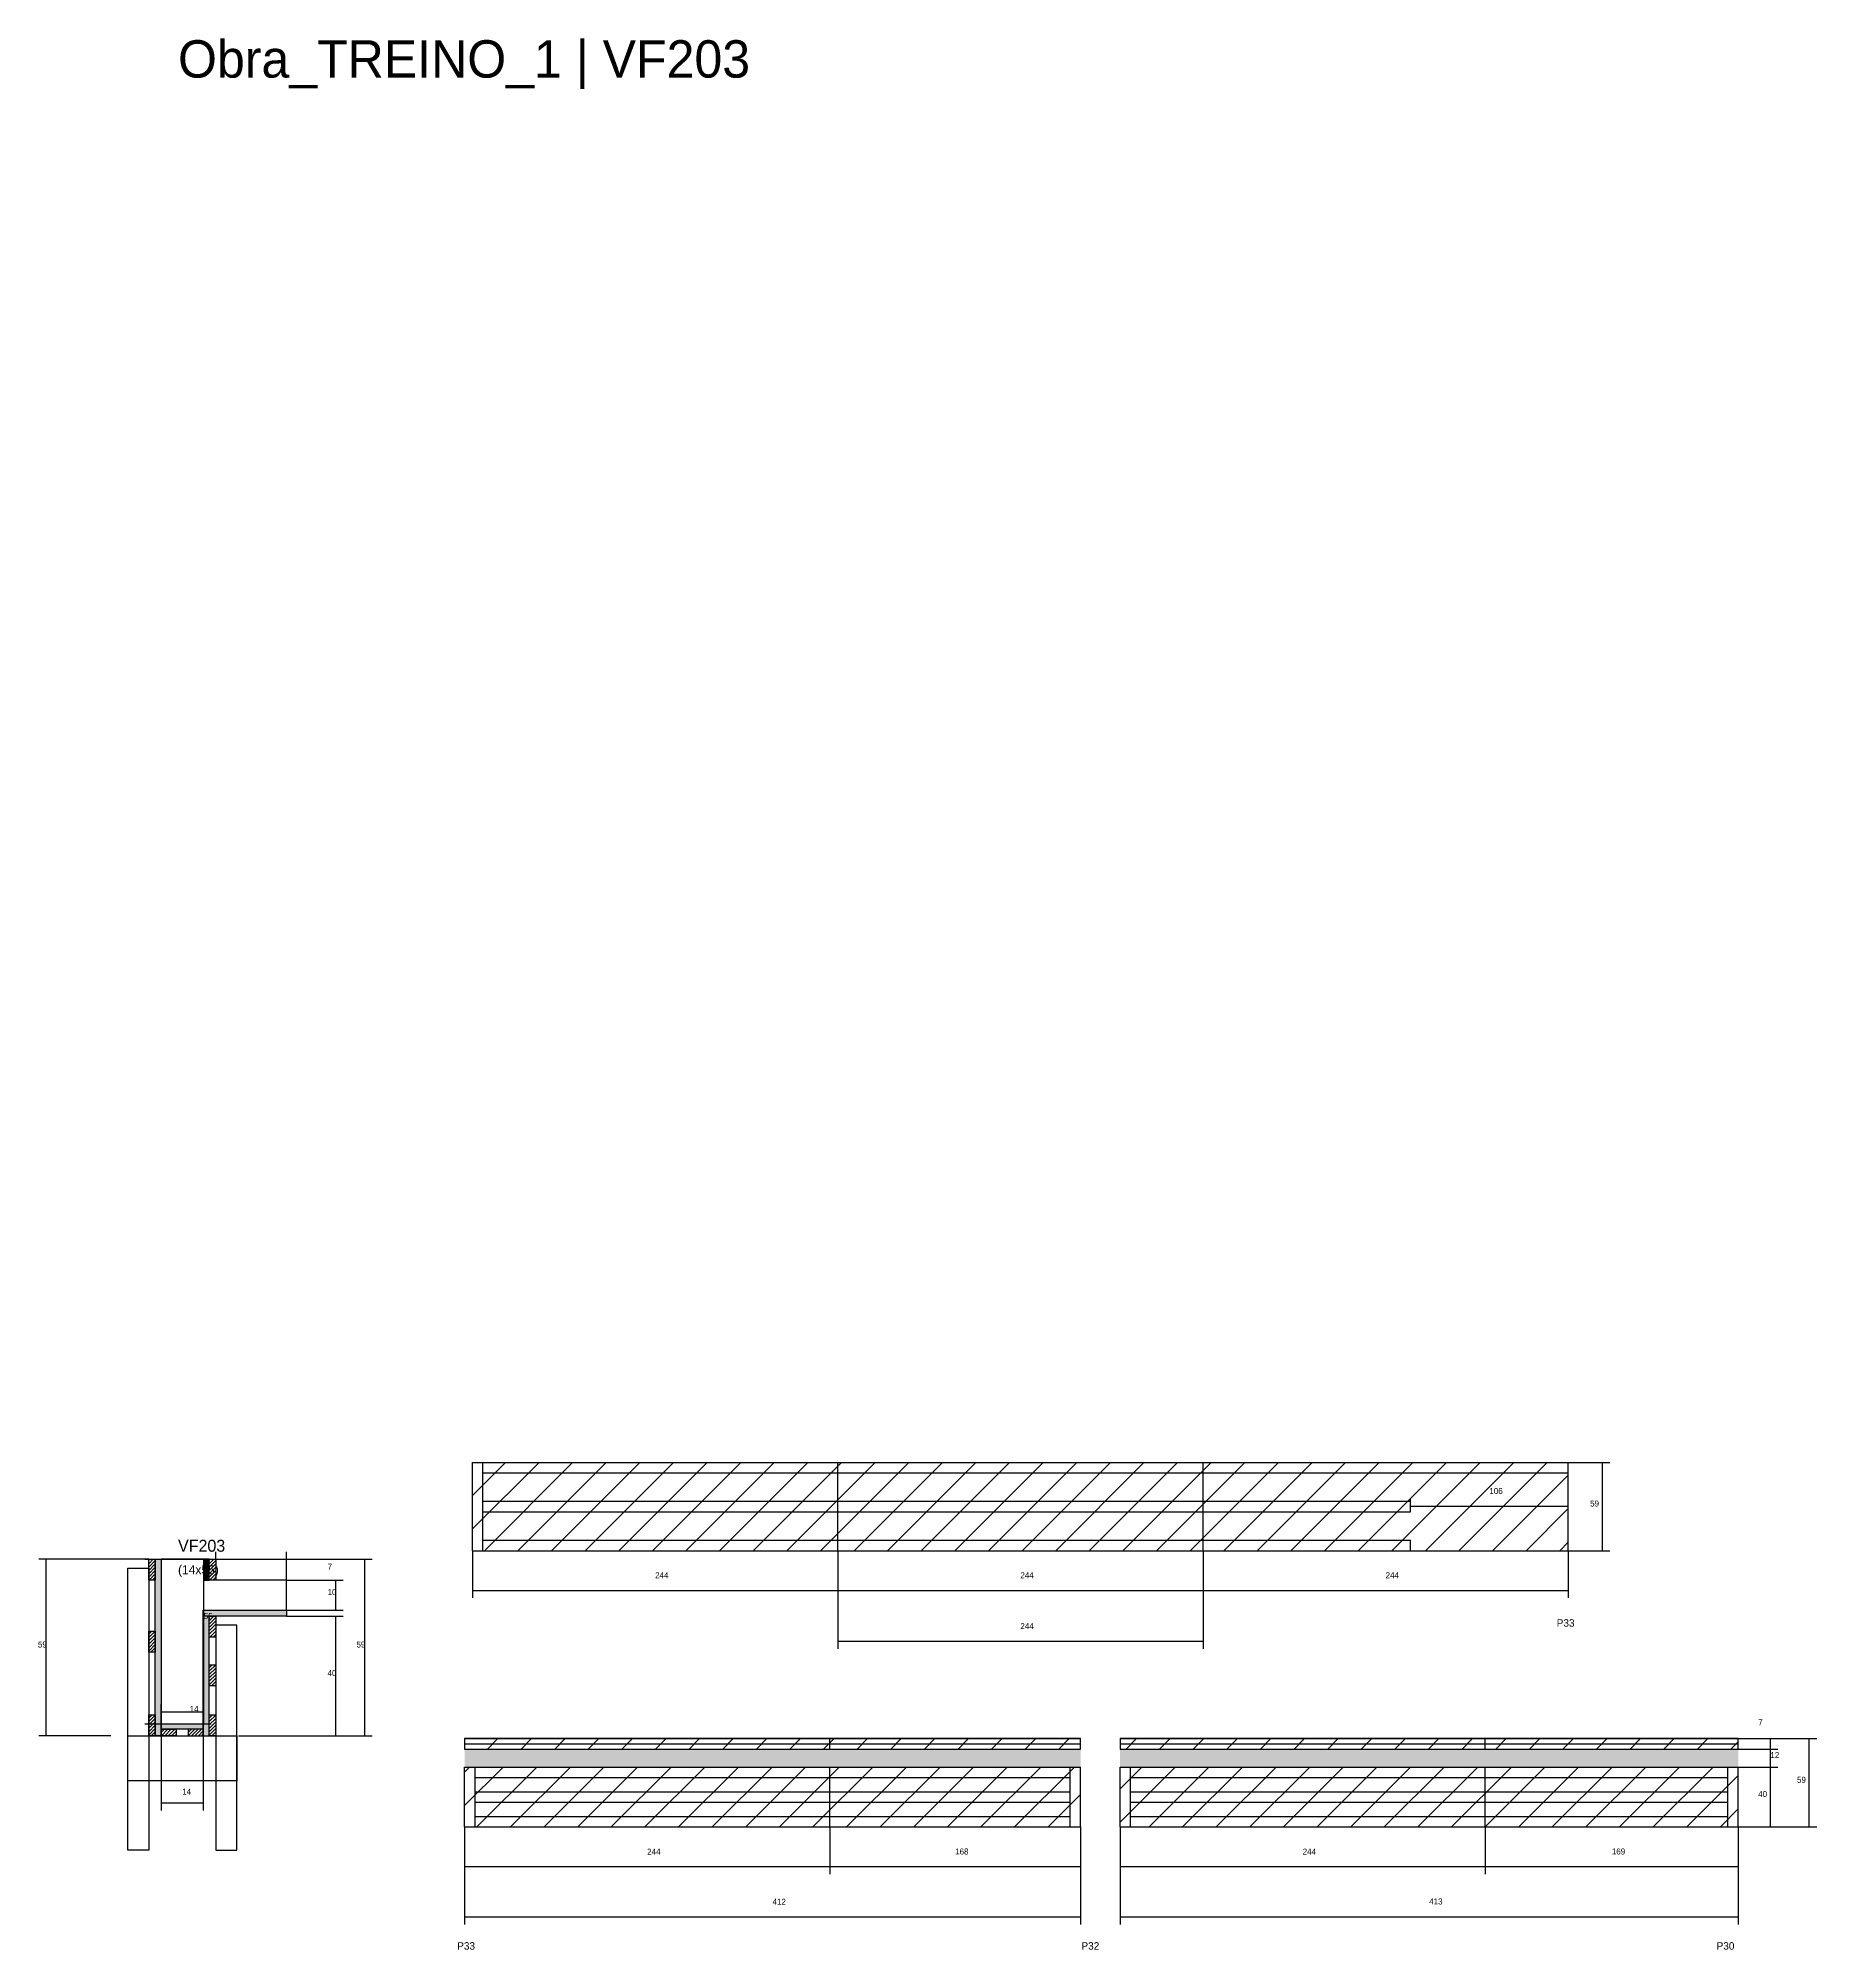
# Model space of a CAD drawing. Header units: metres. Extents: x -2848 to 21926, y -45195 to 1016.
# Drawn here: x 12707 to 13895, y -261 to 1016 of the extents above; entities that cross this region are included whole.
import ezdxf

# ---------------------------------------------------------------- set-up
doc = ezdxf.new("R2010")
doc.units = ezdxf.units.M
for name, color, linetype in [('CONCRETO', 251, 'Continuous'), ('COTA', 241, 'Continuous'), ('Cota Seção (2x)', 4, 'Continuous'), ('Hachura', 253, 'Continuous'), ('LABEL_ID', 3, 'Continuous'), ('Madeira', 126, 'Continuous'), ('NOMENCLATURA', 7, 'Continuous'), ('Painéis', 200, 'Continuous'), ('REAPROVEITAMENTO', 251, 'Continuous'), ('SARR_2.2x7', 40, 'Continuous'), ('SARR_3.5x7', 81, 'Continuous'), ('Texto Seção', 7, 'Continuous')]:
    doc.layers.add(name, color=color, linetype=linetype)

msp = doc.modelspace()

# ---------------------------------------------------------------- hatches: boundary and pattern name
at = {"layer": 'COTA'}
h = msp.add_hatch(dxfattribs=at)
h.set_pattern_fill('AR-CONC', scale=0.03)
h.paths.add_polyline_path([(13402.9, -126.9), (12991.4, -126.9), (12991.4, -126.9), (12991.4, -138.9), (12991.4, -138.9), (13402.9, -138.9), (13402.9, -138.9), (13402.9, -126.9)])
h = msp.add_hatch(dxfattribs=at)
h.set_pattern_fill('AR-CONC', scale=0.03)
h.paths.add_polyline_path([(13842.3, -126.9), (13429.3, -126.9), (13429.3, -126.9), (13429.3, -138.9), (13429.3, -138.9), (13842.3, -138.9), (13842.3, -138.9), (13842.3, -126.9)])
at = {"layer": 'Hachura'}
h = msp.add_hatch(dxfattribs=at)
h.set_pattern_fill('ANSI31', scale=0.5)
h.paths.add_polyline_path([(12784.8, -14), (12780.4, -14), (12780.4, -14), (12780.4, 0), (12780.4, 0), (12784.8, 0), (12784.8, 0), (12784.8, -14)])
h = msp.add_hatch(color=8, dxfattribs=at)
h.dxf.hatch_style = 1
h.paths.add_polyline_path([(12784.8, 0), (12788.8, 0), (12788.8, 0), (12788.8, -118), (12788.8, -118), (12784.8, -118), (12784.8, -118), (12784.8, 0)])
h = msp.add_hatch(color=8, dxfattribs=at)
h.dxf.hatch_style = 1
h.paths.add_polyline_path([(12820.8, 0), (12817.2, 0), (12817.2, 0), (12817.2, -14), (12817.2, -14), (12820.8, -14), (12820.8, -14), (12820.8, 0)])
h = msp.add_hatch(dxfattribs=at)
h.set_pattern_fill('ANSI31', scale=0.5)
h.paths.add_polyline_path([(12825.2, -14), (12820.8, -14), (12820.8, -14), (12820.8, 0), (12820.8, 0), (12825.2, 0), (12825.2, 0), (12825.2, -14)])
h = msp.add_hatch(color=8, dxfattribs=at)
h.dxf.hatch_style = 1
h.paths.add_polyline_path([(12816.8, -38), (12816.8, -34), (12816.8, -34), (12872.4, -34), (12872.4, -34), (12872.4, -38), (12872.4, -38), (12816.8, -38)])
h = msp.add_hatch(color=8, dxfattribs=at)
h.dxf.hatch_style = 1
h.paths.add_polyline_path([(12816.8, -38), (12820.8, -38), (12820.8, -38), (12820.8, -118), (12820.8, -118), (12816.8, -118), (12816.8, -118), (12816.8, -38)])
h = msp.add_hatch(dxfattribs=at)
h.set_pattern_fill('ANSI31', scale=0.5)
h.paths.add_polyline_path([(12825.2, -52), (12820.8, -52), (12820.8, -52), (12820.8, -38), (12820.8, -38), (12825.2, -38), (12825.2, -38), (12825.2, -52)])
h = msp.add_hatch(dxfattribs=at)
h.set_pattern_fill('ANSI31', scale=0.5)
h.paths.add_polyline_path([(12784.8, -62.1), (12780.4, -62.1), (12780.4, -62.1), (12780.4, -48.1), (12780.4, -48.1), (12784.8, -48.1), (12784.8, -48.1), (12784.8, -62.1)])
h = msp.add_hatch(dxfattribs=at)
h.set_pattern_fill('ANSI31', scale=0.5)
h.paths.add_polyline_path([(12825.2, -84.5), (12820.8, -84.5), (12820.8, -84.5), (12820.8, -70.5), (12820.8, -70.5), (12825.2, -70.5), (12825.2, -70.5), (12825.2, -84.5)])
h = msp.add_hatch(dxfattribs=at)
h.set_pattern_fill('ANSI31', scale=0.5)
h.paths.add_polyline_path([(12784.8, -118), (12780.4, -118), (12780.4, -118), (12780.4, -104), (12780.4, -104), (12784.8, -104), (12784.8, -104), (12784.8, -118)])
h = msp.add_hatch(color=8, dxfattribs=at)
h.dxf.hatch_style = 1
h.paths.add_polyline_path([(12788.8, -113.6), (12788.8, -110), (12788.8, -110), (12816.8, -110), (12816.8, -110), (12816.8, -113.6), (12816.8, -113.6), (12788.8, -113.6)])
h = msp.add_hatch(dxfattribs=at)
h.set_pattern_fill('ANSI31', scale=0.5)
h.paths.add_polyline_path([(12788.8, -118), (12788.8, -113.6), (12788.8, -113.6), (12798.8, -113.6), (12798.8, -113.6), (12798.8, -118), (12798.8, -118), (12788.8, -118)])
h = msp.add_hatch(dxfattribs=at)
h.set_pattern_fill('ANSI31', scale=0.5)
h.paths.add_polyline_path([(12816.8, -118), (12816.8, -113.6), (12816.8, -113.6), (12806.8, -113.6), (12806.8, -113.6), (12806.8, -118), (12806.8, -118), (12816.8, -118)])
h = msp.add_hatch(dxfattribs=at)
h.set_pattern_fill('ANSI31', scale=0.5)
h.paths.add_polyline_path([(12825.2, -118), (12820.8, -118), (12820.8, -118), (12820.8, -104), (12820.8, -104), (12825.2, -104), (12825.2, -104), (12825.2, -118)])
at = {"layer": 'REAPROVEITAMENTO'}
h = msp.add_hatch(dxfattribs=at)
h.set_pattern_fill('ANSI31', scale=5)
h.paths.add_polyline_path([(13728.7, 5.7), (13728.7, 64.7), (13728.7, 64.7), (12996.7, 64.7), (12996.7, 64.7), (12996.7, 5.7), (12996.7, 5.7), (13728.7, 5.7)])
h = msp.add_hatch(dxfattribs=at)
h.set_pattern_fill('ANSI31', scale=5)
h.paths.add_polyline_path([(13402.9, -126.9), (13402.9, -119.9), (13402.9, -119.9), (12991.4, -119.9), (12991.4, -119.9), (12991.4, -126.9), (12991.4, -126.9), (13402.9, -126.9)])
h = msp.add_hatch(dxfattribs=at)
h.set_pattern_fill('ANSI31', scale=5)
h.paths.add_polyline_path([(13842.3, -126.9), (13842.3, -119.9), (13842.3, -119.9), (13429.3, -119.9), (13429.3, -119.9), (13429.3, -126.9), (13429.3, -126.9), (13842.3, -126.9)])
h = msp.add_hatch(dxfattribs=at)
h.set_pattern_fill('ANSI31', scale=5)
h.paths.add_polyline_path([(13402.9, -178.9), (13402.9, -138.9), (13402.9, -138.9), (12991.4, -138.9), (12991.4, -138.9), (12991.4, -178.9), (12991.4, -178.9), (13402.9, -178.9)])
h = msp.add_hatch(dxfattribs=at)
h.set_pattern_fill('ANSI31', scale=5)
h.paths.add_polyline_path([(13842.3, -178.9), (13842.3, -138.9), (13842.3, -138.9), (13429.3, -138.9), (13429.3, -138.9), (13429.3, -178.9), (13429.3, -178.9), (13842.3, -178.9)])

# ---------------------------------------------------------------- linework, layer by layer
at = {"layer": 'CONCRETO'}
msp.add_lwpolyline([(12872.4, -34), (12872.4, -14), (12817.2, -14), (12817.2, 0), (12788.8, 0), (12788.8, -110), (12816.8, -110), (12816.8, -34)], close=True, dxfattribs=at)
at = {"layer": 'COTA'}
for p, q in [((13728.7, 64.7), (13756.5, 64.7)), ((13751.5, 5.7), (13751.5, 64.7)), ((13623.2, 35.2), (13623.2, 40.5)), ((13728.7, 35.2), (13728.7, 40.5)), ((13623.2, 35.5), (13728.7, 35.5)), ((12780.4, 0), (12706.9, 0)), ((12711.9, -118), (12711.9, 0)), ((12825.2, 0), (12825.2, 5)), ((12825.2, 0), (12929.7, 0)), ((12825.2, 0), (12872.4, 0)), ((12872.4, -14), (12872.4, 5)), ((12924.7, -118), (12924.7, 0)), ((12996.7, 5.7), (12996.7, -25.8)), ((13240.7, 5.7), (13240.7, -25.8)), ((13240.7, 5.7), (13240.7, -25.8)), ((13240.7, 5.7), (13240.7, -59.8)), ((13484.7, 5.7), (13484.7, -25.8)), ((13484.7, 5.7), (13484.7, -59.8)), ((13484.7, 5.7), (13484.7, -25.8)), ((13728.7, 5.7), (13756.5, 5.7)), ((13728.7, 5.7), (13728.7, -25.8)), ((12872.4, -14), (12910.4, -14)), ((12905.4, -34), (12905.4, -14)), ((12996.7, -20.8), (13240.7, -20.8)), ((13240.7, -20.8), (13484.7, -20.8)), ((13484.7, -20.8), (13728.7, -20.8)), ((12872.4, -34), (12910.4, -34)), ((12872.4, -38), (12910.4, -38)), ((12905.4, -118), (12905.4, -38)), ((13240.7, -54.8), (13484.7, -54.8)), ((12755.2, -118), (12706.9, -118)), ((12788.8, -118), (12788.8, -167.8)), ((12816.8, -118), (12816.8, -167.8)), ((12840.4, -118), (12929.7, -118)), ((12840.4, -118), (12910.4, -118)), ((13842.3, -119.9), (13868.7, -119.9)), ((13842.3, -119.9), (13894.7, -119.9)), ((13842.3, -126.9), (13868.7, -126.9)), ((13842.3, -126.9), (13868.7, -126.9)), ((13863.7, -126.9), (13863.7, -119.9)), ((13863.7, -138.9), (13863.7, -126.9)), ((13889.7, -178.9), (13889.7, -119.9)), ((13842.3, -138.9), (13868.7, -138.9)), ((13842.3, -138.9), (13868.7, -138.9)), ((13863.7, -178.9), (13863.7, -138.9)), ((12788.8, -162.8), (12816.8, -162.8)), ((12991.4, -178.9), (12991.4, -210.4)), ((12991.4, -178.9), (12991.4, -244)), ((13235.4, -178.9), (13235.4, -210.4)), ((13235.4, -178.9), (13235.4, -210.4)), ((13402.9, -178.9), (13402.9, -210.4)), ((13402.9, -178.9), (13402.9, -244)), ((13429.3, -178.9), (13429.3, -210.4)), ((13429.3, -178.9), (13429.3, -244)), ((13673.3, -178.9), (13673.3, -210.4)), ((13673.3, -178.9), (13673.3, -210.4)), ((13842.3, -178.9), (13868.7, -178.9)), ((13842.3, -178.9), (13894.7, -178.9)), ((13842.3, -178.9), (13842.3, -210.4)), ((13842.3, -178.9), (13842.3, -244)), ((12991.4, -205.4), (13235.4, -205.4)), ((13235.4, -205.4), (13402.9, -205.4)), ((13429.3, -205.4), (13673.3, -205.4)), ((13673.3, -205.4), (13842.3, -205.4)), ((12991.4, -239), (13402.9, -239)), ((13429.3, -239), (13842.3, -239))]:
    msp.add_line(p, q, dxfattribs=at)
at = {"layer": 'Cota Seção (2x)'}
for p, q in [((12777.8, 0), (12822.2, 0)), ((12817.2, -110), (12817.2, 0)), ((12788.8, -118), (12788.8, -97)), ((12788.8, -102), (12816.8, -102)), ((12816.8, -118), (12816.8, -97)), ((12777.8, -110), (12822.2, -110))]:
    msp.add_line(p, q, dxfattribs=at)
at = {"layer": 'Madeira'}
for points in [[(12784.8, -14), (12780.4, -14), (12780.4, 0), (12784.8, 0)], [(12825.2, -14), (12820.8, -14), (12820.8, 0), (12825.2, 0)], [(12825.2, -52), (12820.8, -52), (12820.8, -38), (12825.2, -38)], [(12784.8, -62.1), (12780.4, -62.1), (12780.4, -48.1), (12784.8, -48.1)], [(12825.2, -84.5), (12820.8, -84.5), (12820.8, -70.5), (12825.2, -70.5)], [(12784.8, -118), (12780.4, -118), (12780.4, -104), (12784.8, -104)], [(12788.8, -118), (12788.8, -113.6), (12798.8, -113.6), (12798.8, -118)], [(12816.8, -118), (12816.8, -113.6), (12806.8, -113.6), (12806.8, -118)], [(12825.2, -118), (12820.8, -118), (12820.8, -104), (12825.2, -104)]]:
    msp.add_lwpolyline(points, close=True, dxfattribs=at)
at = {"layer": 'Painéis'}
for p, q in [((12996.7, 64.7), (13728.7, 64.7)), ((12996.7, 5.7), (12996.7, 64.7)), ((13240.7, 5.7), (13240.7, 64.7)), ((13484.7, 5.7), (13484.7, 64.7)), ((13728.7, 5.7), (13728.7, 64.7)), ((12996.7, 5.7), (13728.7, 5.7)), ((12816.8, -34), (12872.4, -34)), ((12788.8, -110), (12816.8, -110)), ((12991.4, -119.9), (13402.9, -119.9)), ((12991.4, -126.9), (13402.9, -126.9)), ((13235.4, -126.9), (13235.4, -119.9)), ((13402.9, -126.9), (13402.9, -119.9)), ((13429.3, -119.9), (13842.3, -119.9)), ((13429.3, -126.9), (13842.3, -126.9)), ((13673.3, -126.9), (13673.3, -119.9)), ((13842.3, -126.9), (13842.3, -119.9)), ((12991.4, -138.9), (13402.9, -138.9)), ((12991.4, -178.9), (12991.4, -138.9)), ((13235.4, -178.9), (13235.4, -138.9)), ((13402.9, -178.9), (13402.9, -138.9)), ((13429.3, -138.9), (13842.3, -138.9)), ((13429.3, -178.9), (13429.3, -138.9)), ((13673.3, -178.9), (13673.3, -138.9)), ((13842.3, -178.9), (13842.3, -138.9)), ((12991.4, -178.9), (13402.9, -178.9)), ((13429.3, -178.9), (13842.3, -178.9))]:
    msp.add_line(p, q, dxfattribs=at)
for points in [[(12784.8, 0), (12788.8, 0), (12788.8, -118), (12784.8, -118)], [(12820.8, 0), (12817.2, 0), (12817.2, -14), (12820.8, -14)], [(12816.8, -38), (12816.8, -34), (12872.4, -34), (12872.4, -38)], [(12820.8, -38), (12816.8, -38), (12816.8, -118), (12820.8, -118)], [(12788.8, -113.6), (12788.8, -110), (12816.8, -110), (12816.8, -113.6)], [(12991.4, -126.9), (13402.9, -126.9), (13402.9, -119.9), (12991.4, -119.9)], [(13429.3, -126.9), (13842.3, -126.9), (13842.3, -119.9), (13429.3, -119.9)]]:
    msp.add_lwpolyline(points, close=True, dxfattribs=at)
at = {"layer": 'SARR_2.2x7'}
for p, q in [((13003.7, 5.7), (13003.7, 64.7)), ((13003.7, 57.7), (13240.7, 57.7)), ((13240.7, 57.7), (13484.7, 57.7)), ((13484.7, 57.7), (13728.7, 57.7)), ((13003.7, 38.7), (13240.7, 38.7)), ((13240.7, 38.7), (13484.7, 38.7)), ((13484.7, 38.7), (13623.2, 38.7)), ((13623.2, 31.7), (13623.2, 38.7)), ((13003.7, 31.7), (13240.7, 31.7)), ((13240.7, 31.7), (13484.7, 31.7)), ((13484.7, 31.7), (13623.2, 31.7)), ((13003.7, 12.7), (13240.7, 12.7)), ((13240.7, 12.7), (13484.7, 12.7)), ((13484.7, 12.7), (13623.2, 12.7)), ((13623.2, 5.7), (13623.2, 12.7)), ((12991.4, -123.4), (13235.4, -123.4)), ((13235.4, -123.4), (13402.9, -123.4)), ((13429.3, -123.4), (13673.3, -123.4)), ((13673.3, -123.4), (13842.3, -123.4)), ((12998.4, -178.9), (12998.4, -138.9)), ((13395.9, -178.9), (13395.9, -138.9)), ((13436.3, -178.9), (13436.3, -138.9)), ((13835.4, -178.9), (13835.4, -138.9)), ((12998.4, -145.9), (13235.4, -145.9)), ((13235.4, -145.9), (13395.9, -145.9)), ((13436.3, -145.9), (13673.3, -145.9)), ((13673.3, -145.9), (13835.4, -145.9)), ((12998.4, -155.4), (13235.4, -155.4)), ((12998.4, -162.4), (13235.4, -162.4)), ((13235.4, -155.4), (13395.9, -155.4)), ((13235.4, -162.4), (13395.9, -162.4)), ((13436.3, -155.4), (13673.3, -155.4)), ((13436.3, -162.4), (13673.3, -162.4)), ((13673.3, -155.4), (13835.4, -155.4)), ((13673.3, -162.4), (13835.4, -162.4)), ((12998.4, -171.9), (13235.4, -171.9)), ((13235.4, -171.9), (13395.9, -171.9)), ((13436.3, -171.9), (13673.3, -171.9)), ((13673.3, -171.9), (13835.4, -171.9))]:
    msp.add_line(p, q, dxfattribs=at)
at = {"layer": 'SARR_3.5x7'}
for points in [[(12766.4, -6), (12780.4, -6), (12780.4, -194.5), (12766.4, -194.5)], [(12839.2, -44), (12825.2, -44), (12825.2, -194.5), (12839.2, -194.5)], [(12766.4, -118), (12839.2, -118), (12839.2, -148.1), (12766.4, -148.1)]]:
    msp.add_lwpolyline(points, close=True, dxfattribs=at)

# ---------------------------------------------------------------- texts
at = {"layer": 'COTA'}
for s, p in [('106', (13676, 43.6)), ('59', (13743.3, 35.2)), ('7', (12899.9, -7)), ('244', (13118.7, -12.7)), ('244', (13362.7, -12.7)), ('244', (13606.7, -12.7)), ('10', (12899.9, -24)), ('244', (13362.7, -46.7)), ('59', (12706.4, -59)), ('59', (12919.2, -59)), ('40', (12899.9, -78)), ('7', (13855.6, -111)), ('12', (13863.7, -132.9)), ('59', (13881.5, -149.4)), ('14', (12802.8, -157.3)), ('40', (13855.6, -158.9)), ('244', (13113.4, -197.4)), ('168', (13319.1, -197.3)), ('244', (13551.3, -197.4)), ('169', (13757.8, -197.3)), ('412', (13197.1, -230.9)), ('413', (13635.8, -230.7))]:
    msp.add_text(s, height=4, dxfattribs=at).set_placement(p)
at = {"layer": 'Cota Seção (2x)'}
for s, p in [('55', (12817.2, -40)), ('14', (12807.8, -102))]:
    msp.add_text(s, height=4, dxfattribs=at).set_placement(p)
at = {"layer": 'LABEL_ID'}
msp.add_text('Obra_TREINO_1 | VF203', height=25, dxfattribs=at).set_placement((12800, 990))
at = {"layer": 'NOMENCLATURA'}
for s, p in [('P33', (13721, -45.1)), ('P33', (12986.5, -260.9)), ('P32', (13403.5, -260.9)), ('P30', (13827.8, -260.9))]:
    msp.add_text(s, height=5, dxfattribs=at).set_placement(p)
at = {"layer": 'Texto Seção'}
for s, height, p in [('VF203', 8, (12800, 5)), ('(14x55)', 6, (12800, -10))]:
    msp.add_text(s, height=height, dxfattribs=at).set_placement(p)

doc.saveas('drawing.dxf')
